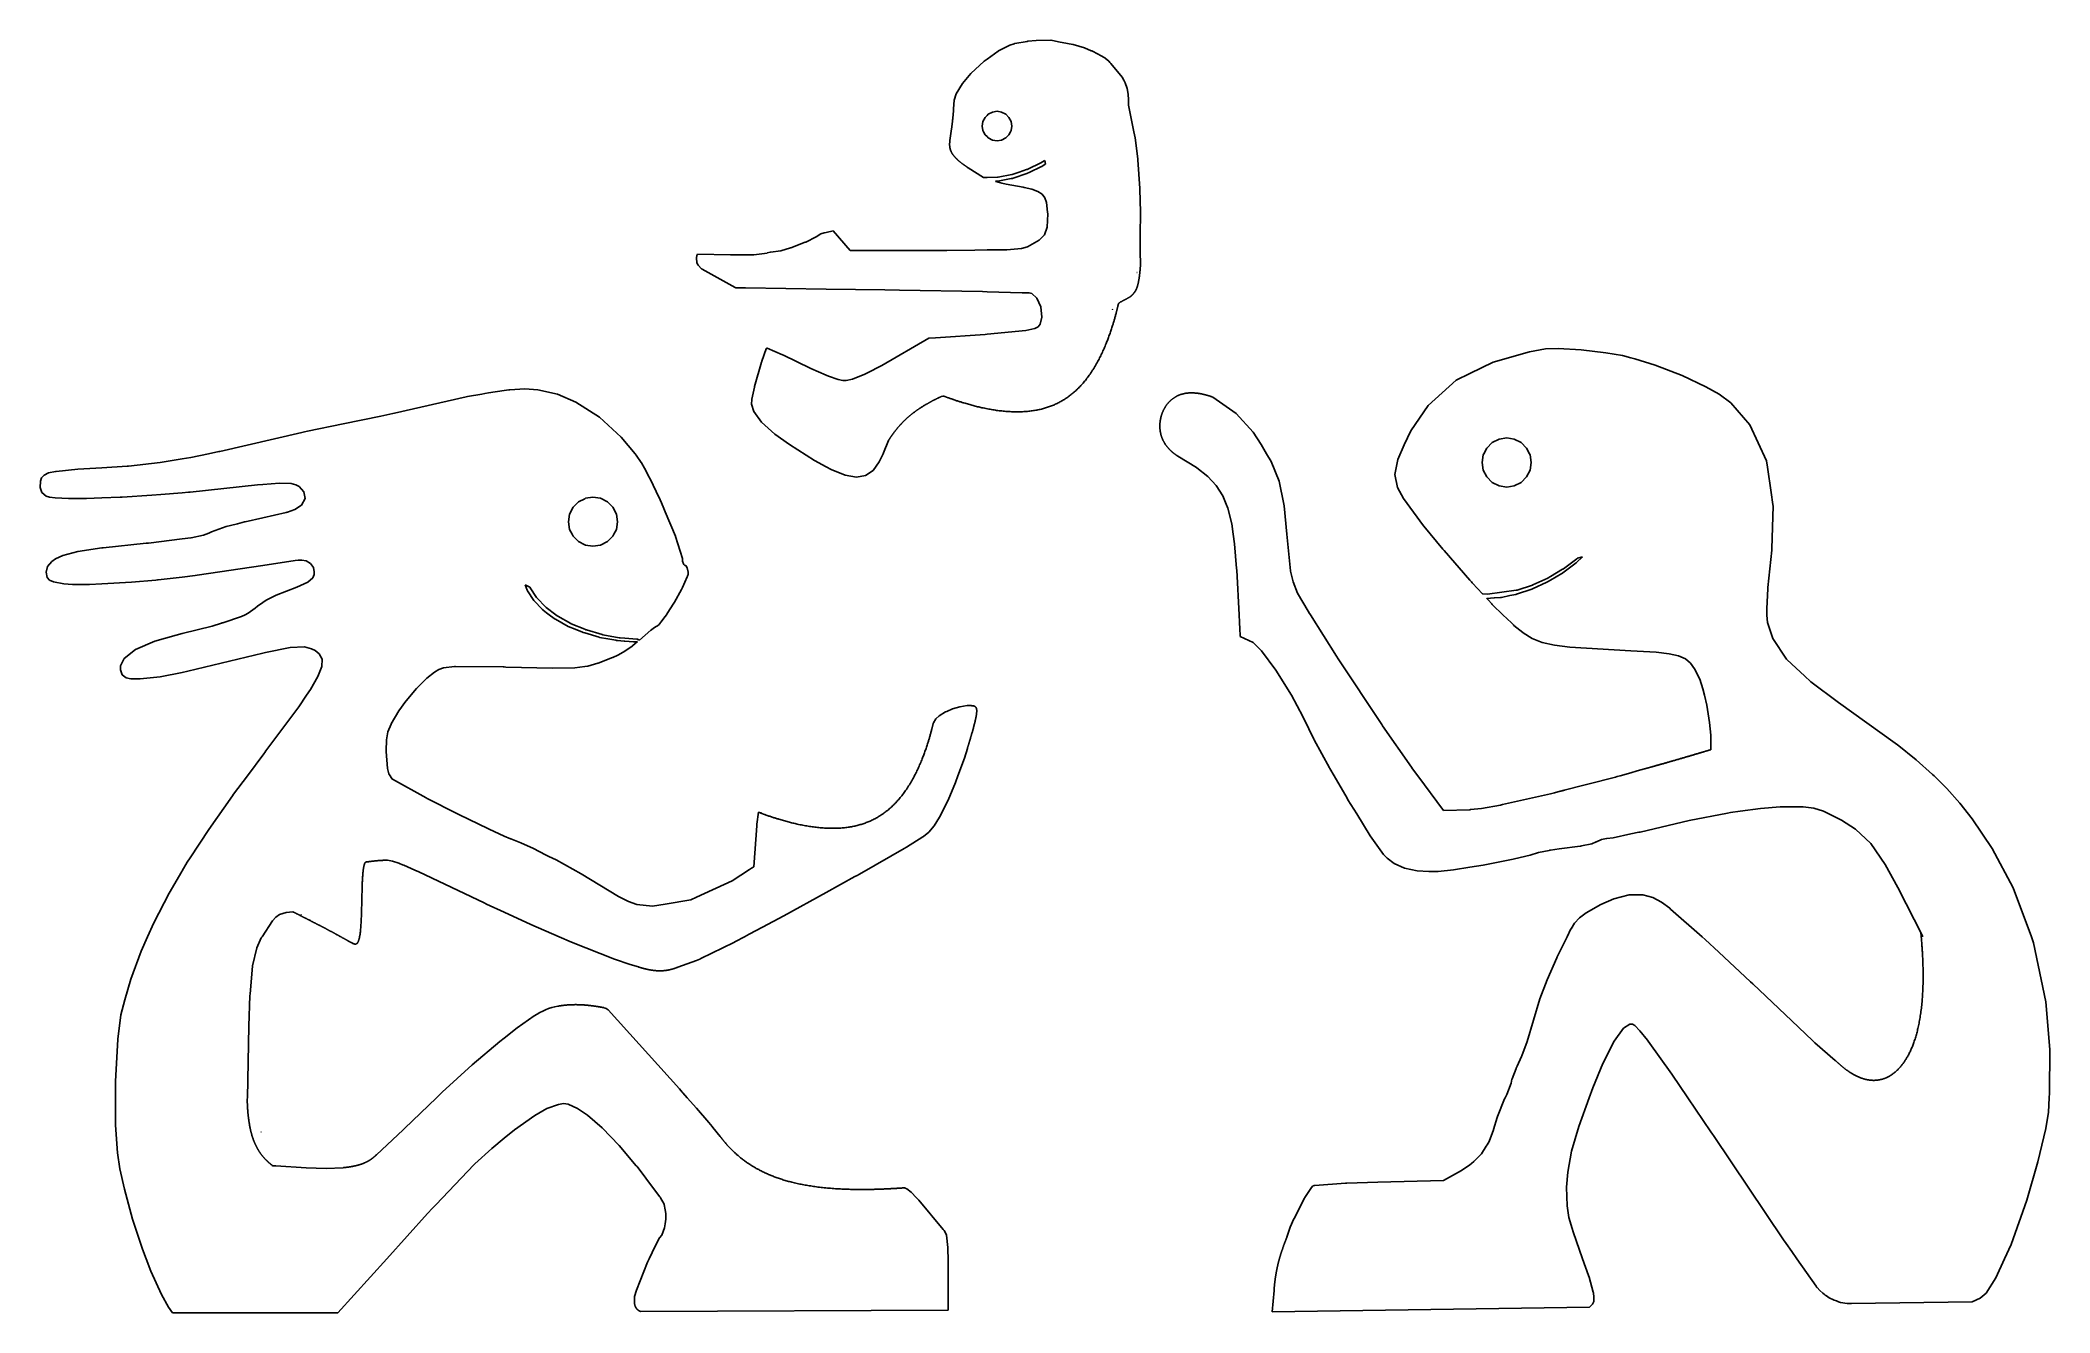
# Model space of a CAD drawing. Header units: millimetres. Extents: x -21.2 to 33, y -18.8 to 15.5.
import ezdxf

# ---------------------------------------------------------------- set-up
doc = ezdxf.new("R2010")
doc.units = ezdxf.units.MM
doc.layers.get('0').update_dxf_attribs({"linetype": 'CONTINUOUS'})

msp = doc.modelspace()

# ---------------------------------------------------------------- linework, layer by layer
for p, q in [((4.335, 14.964), (4.636, 15.172)), ((4.636, 15.172), (4.647, 15.18)), ((4.647, 15.18), (4.947, 15.334)), ((4.947, 15.334), (5.067, 15.376)), ((5.067, 15.376), (5.071, 15.378)), ((5.071, 15.378), (5.082, 15.38)), ((5.071, 15.378), (5.071, 15.378)), ((5.082, 15.38), (5.414, 15.439)), ((5.414, 15.439), (5.417, 15.439)), ((5.417, 15.439), (5.431, 15.44)), ((5.431, 15.44), (5.661, 15.461)), ((5.661, 15.461), (6.056, 15.47)), ((6.056, 15.47), (6.064, 15.47)), ((6.064, 15.47), (6.257, 15.43)), ((6.257, 15.43), (6.26, 15.429)), ((6.26, 15.429), (6.502, 15.385)), ((6.502, 15.385), (6.646, 15.359)), ((6.646, 15.359), (6.657, 15.357)), ((6.657, 15.357), (6.96, 15.264)), ((6.96, 15.264), (7.143, 15.187)), ((7.143, 15.187), (7.155, 15.181)), ((7.155, 15.181), (7.327, 15.091)), ((3.9, 14.576), (4.256, 14.909)), ((4.256, 14.909), (4.335, 14.964)), ((7.327, 15.091), (7.393, 15.061)), ((7.393, 15.061), (7.508, 15)), ((7.508, 15), (7.519, 14.991)), ((7.519, 14.991), (7.615, 14.905)), ((7.615, 14.905), (7.622, 14.899)), ((7.622, 14.899), (7.646, 14.868)), ((7.646, 14.868), (7.657, 14.853)), ((7.657, 14.853), (7.665, 14.845)), ((7.665, 14.845), (7.975, 14.476)), ((3.501, 14.026), (3.671, 14.3)), ((3.671, 14.3), (3.9, 14.576)), ((7.975, 14.476), (7.978, 14.472)), ((7.978, 14.472), (8.016, 14.396)), ((8.016, 14.396), (8.052, 14.325)), ((8.052, 14.325), (8.106, 14.174)), ((8.106, 14.174), (8.138, 14.02)), ((3.435, 13.622), (3.449, 13.856)), ((3.449, 13.856), (3.501, 14.026)), ((8.138, 14.02), (8.149, 13.864)), ((8.142, 13.755), (8.141, 13.75)), ((8.141, 13.75), (8.145, 13.732)), ((8.149, 13.864), (8.142, 13.755)), ((8.145, 13.732), (8.147, 13.72)), ((8.147, 13.72), (8.165, 13.632)), ((8.165, 13.632), (8.293, 13.005)), ((8.293, 13.005), (8.326, 12.843)), ((8.326, 12.843), (8.396, 12.272)), ((3.824, 12.038), (3.81, 12.047)), ((3.81, 12.047), (3.81, 12.047)), ((4.24, 11.777), (3.824, 12.038)), ((5.202, 11.921), (5.015, 11.858)), ((5.4, 11.988), (5.202, 11.921)), ((5.413, 11.993), (5.4, 11.988)), ((5.409, 11.883), (5.489, 11.921)), ((5.799, 12.177), (5.413, 11.993)), ((5.413, 11.993), (5.413, 11.993)), ((5.489, 11.921), (5.783, 12.062)), ((5.783, 12.062), (5.808, 12.074)), ((5.812, 12.183), (5.799, 12.177)), ((5.808, 12.074), (5.904, 12.134)), ((5.892, 12.233), (5.812, 12.183)), ((5.895, 12.235), (5.892, 12.233)), ((5.896, 12.232), (5.895, 12.235)), ((5.908, 12.136), (5.896, 12.232)), ((5.904, 12.134), (5.907, 12.136)), ((5.907, 12.136), (5.908, 12.136)), ((5.908, 12.136), (5.908, 12.136)), ((8.396, 12.272), (8.397, 12.252)), ((8.397, 12.252), (8.452, 11.475)), ((4.241, 11.777), (4.24, 11.777)), ((4.275, 11.771), (4.241, 11.777)), ((4.335, 11.773), (4.275, 11.771)), ((4.275, 11.771), (4.275, 11.771)), ((4.621, 11.783), (4.335, 11.773)), ((4.561, 11.671), (4.559, 11.672)), ((4.559, 11.672), (4.567, 11.671)), ((4.572, 11.668), (4.561, 11.671)), ((4.567, 11.671), (4.629, 11.674)), ((4.675, 11.64), (4.572, 11.668)), ((4.632, 11.783), (4.621, 11.783)), ((4.629, 11.674), (4.988, 11.744)), ((5.003, 11.856), (4.632, 11.783)), ((4.632, 11.783), (4.632, 11.783)), ((4.73, 11.625), (4.675, 11.64)), ((4.853, 11.592), (4.73, 11.625)), ((5.308, 11.513), (4.853, 11.592)), ((4.988, 11.744), (4.999, 11.746)), ((4.999, 11.746), (5.012, 11.749)), ((5.015, 11.858), (5.003, 11.856)), ((5.012, 11.749), (5.017, 11.75)), ((5.017, 11.75), (5.036, 11.757)), ((5.036, 11.757), (5.409, 11.883)), ((5.331, 11.508), (5.308, 11.513)), ((5.541, 11.458), (5.331, 11.508)), ((5.704, 11.399), (5.541, 11.458)), ((5.82, 11.324), (5.704, 11.399)), ((8.452, 11.475), (8.453, 11.448)), ((8.453, 11.448), (8.467, 10.848)), ((5.896, 11.229), (5.82, 11.324)), ((5.941, 11.104), (5.896, 11.229)), ((5.965, 10.837), (5.941, 11.104)), ((5.969, 10.792), (5.965, 10.837)), ((8.466, 10.834), (8.459, 10.221)), ((8.467, 10.837), (8.466, 10.834)), ((8.467, 10.848), (8.467, 10.848)), ((8.467, 10.848), (8.467, 10.837)), ((-0.051, 10.281), (0, 10.293)), ((0, 10.293), (0.191, 10.338)), ((0.191, 10.338), (0.653, 9.809)), ((5.887, 10.234), (5.954, 10.436)), ((5.954, 10.436), (5.969, 10.792)), ((-1.587, 9.741), (-1.509, 9.764)), ((-1.509, 9.764), (-1.5, 9.766)), ((-1.5, 9.766), (-1.219, 9.802)), ((-1.219, 9.802), (-0.958, 9.881)), ((-0.958, 9.881), (-0.948, 9.884)), ((-0.948, 9.884), (-0.56, 10.032)), ((-0.56, 10.032), (-0.547, 10.036)), ((-0.547, 10.036), (-0.27, 10.173)), ((-0.27, 10.173), (-0.144, 10.259)), ((-0.144, 10.259), (-0.051, 10.281)), ((0.653, 9.809), (3.154, 9.809)), ((3.154, 9.809), (3.255, 9.809)), ((3.255, 9.809), (4.01, 9.818)), ((4.01, 9.818), (4.335, 9.823)), ((4.335, 9.823), (4.826, 9.829)), ((4.826, 9.829), (4.865, 9.83)), ((4.865, 9.83), (5.265, 9.866)), ((5.265, 9.866), (5.423, 9.904)), ((5.423, 9.904), (5.736, 10.083)), ((5.736, 10.083), (5.887, 10.234)), ((8.459, 10.221), (8.458, 10.217)), ((8.458, 10.217), (8.458, 10.208)), ((8.458, 10.208), (8.459, 10.187)), ((8.459, 10.187), (8.462, 9.814)), ((8.462, 9.814), (8.467, 9.399)), ((-3.492, 9.609), (-3.479, 9.676)), ((-3.482, 9.48), (-3.492, 9.609)), ((-3.447, 9.413), (-3.482, 9.48)), ((-3.479, 9.676), (-3.476, 9.692)), ((-3.476, 9.692), (-3.465, 9.707)), ((-3.465, 9.707), (-3.464, 9.707)), ((-3.464, 9.707), (-2.576, 9.688)), ((-3.351, 9.315), (-3.447, 9.413)), ((-3.345, 9.311), (-3.351, 9.315)), ((-3.338, 9.308), (-3.345, 9.311)), ((-2.452, 8.812), (-3.338, 9.308)), ((-2.576, 9.688), (-2.545, 9.687)), ((-2.545, 9.687), (-2.167, 9.691)), ((-2.545, 9.687), (-2.545, 9.687)), ((-2.167, 9.691), (-2.06, 9.692)), ((-2.06, 9.692), (-1.944, 9.694)), ((-2.06, 9.692), (-2.06, 9.692)), ((-1.944, 9.694), (-1.59, 9.74)), ((-1.59, 9.74), (-1.587, 9.741)), ((-1.59, 9.74), (-1.59, 9.74)), ((8.377, 9.218), (8.374, 9.212)), ((-2.434, 8.802), (-2.452, 8.812)), ((-2.232, 8.799), (-2.434, 8.802)), ((-2.167, 8.799), (-2.232, 8.799)), ((0, 8.769), (-2.167, 8.799)), ((1.58, 8.747), (0, 8.769)), ((1.981, 8.742), (1.58, 8.747)), ((4.216, 8.7), (1.981, 8.742)), ((4.335, 8.697), (4.216, 8.7)), ((5.278, 8.67), (4.335, 8.697)), ((5.407, 8.666), (5.278, 8.67)), ((5.469, 8.665), (5.407, 8.666)), ((5.47, 8.664), (5.469, 8.665)), ((5.541, 8.647), (5.47, 8.664)), ((5.672, 8.528), (5.541, 8.647)), ((5.784, 8.287), (5.672, 8.528)), ((5.81, 8.012), (5.784, 8.287)), ((7.717, 8.215), (7.715, 8.212)), ((7.715, 8.212), (7.715, 8.212)), ((7.727, 8.232), (7.717, 8.215)), ((8.22, 8.586), (8.22, 8.586)), ((4.335, 7.554), (5.376, 7.652)), ((5.376, 7.652), (5.623, 7.706)), ((5.623, 7.706), (5.712, 7.75)), ((5.712, 7.75), (5.765, 7.822)), ((5.765, 7.822), (5.81, 8.012)), ((-1.73, 6.828), (-1.615, 7.162)), ((-1.615, 7.162), (-1.613, 7.167)), ((-1.613, 7.167), (-1.606, 7.175)), ((-1.606, 7.175), (-1.597, 7.186)), ((-1.597, 7.186), (-1.587, 7.182)), ((-1.587, 7.182), (-1.175, 6.999)), ((1.506, 6.714), (2.763, 7.445)), ((2.763, 7.445), (2.944, 7.458)), ((2.944, 7.458), (4.285, 7.549)), ((4.285, 7.549), (4.335, 7.554)), ((17.97, 6.805), (18.944, 7.08)), ((18.944, 7.08), (19.379, 7.16)), ((19.379, 7.16), (19.717, 7.165)), ((19.717, 7.165), (20.334, 7.133)), ((20.334, 7.133), (21.001, 7.054)), ((21.001, 7.054), (21.448, 6.977)), ((-1.927, 6.142), (-1.739, 6.802)), ((-1.739, 6.802), (-1.734, 6.817)), ((-1.734, 6.817), (-1.73, 6.828)), ((-1.175, 6.999), (-1.175, 6.999)), ((-1.175, 6.999), (-1.151, 6.988)), ((-1.151, 6.988), (-0.43, 6.64)), ((-0.43, 6.64), (-0.407, 6.63)), ((-0.407, 6.63), (0, 6.454)), ((1.042, 6.474), (1.098, 6.502)), ((1.098, 6.502), (1.506, 6.714)), ((16.972, 6.317), (17.34, 6.496)), ((17.34, 6.496), (17.97, 6.805)), ((21.448, 6.977), (21.675, 6.918)), ((21.675, 6.918), (21.78, 6.891)), ((21.78, 6.891), (22.328, 6.716)), ((22.328, 6.716), (23.058, 6.438)), ((-9.276, 5.944), (-9.194, 5.959)), ((-9.194, 5.959), (-9.089, 5.978)), ((-9.089, 5.978), (-8.67, 6.038)), ((-8.67, 6.038), (-8.546, 6.056)), ((-8.546, 6.056), (-8.52, 6.06)), ((-8.52, 6.06), (-8.115, 6.085)), ((-8.115, 6.085), (-7.767, 6.06)), ((-7.767, 6.06), (-7.236, 5.938)), ((-2.001, 5.802), (-1.931, 6.125)), ((-1.931, 6.125), (-1.927, 6.142)), ((0, 6.454), (0.062, 6.428)), ((0.062, 6.428), (0.325, 6.337)), ((0.325, 6.337), (0.448, 6.304)), ((0.448, 6.304), (0.545, 6.304)), ((0.545, 6.304), (0.716, 6.344)), ((0.716, 6.344), (1.042, 6.474)), ((9.934, 5.971), (9.935, 5.971)), ((16.214, 5.632), (16.972, 6.317)), ((23.058, 6.438), (23.698, 6.14)), ((23.698, 6.14), (24.054, 5.94)), ((-11.996, 5.349), (-11.665, 5.417)), ((-11.665, 5.417), (-11.624, 5.426)), ((-11.624, 5.426), (-9.696, 5.866)), ((-9.696, 5.866), (-9.658, 5.874)), ((-9.658, 5.874), (-9.276, 5.944)), ((-7.236, 5.938), (-6.736, 5.726)), ((-6.736, 5.726), (-6.1, 5.324)), ((-2.009, 5.666), (-2.002, 5.796)), ((-1.943, 5.471), (-2.009, 5.666)), ((-2.002, 5.796), (-2.001, 5.802)), ((-1.736, 5.187), (-1.943, 5.471)), ((3.398, 5.758), (3.393, 5.761)), ((10.415, 5.859), (11.049, 5.423)), ((11.049, 5.423), (11.505, 4.919)), ((15.751, 4.953), (16.214, 5.632)), ((24.054, 5.94), (24.366, 5.704)), ((24.366, 5.704), (24.882, 5.111)), ((-16.324, 4.4), (-14.122, 4.907)), ((-14.122, 4.907), (-14.051, 4.924)), ((-14.051, 4.924), (-13.971, 4.94)), ((-13.971, 4.94), (-13.005, 5.14)), ((-13.005, 5.14), (-11.996, 5.349)), ((-6.1, 5.324), (-5.516, 4.786)), ((-1.377, 4.865), (-1.736, 5.187)), ((11.505, 4.919), (11.721, 4.584)), ((15.569, 4.579), (15.751, 4.953)), ((24.882, 5.111), (25.328, 4.145)), ((-17.111, 4.234), (-16.633, 4.335)), ((-16.633, 4.335), (-16.355, 4.394)), ((-16.355, 4.394), (-16.35, 4.395)), ((-16.35, 4.395), (-16.324, 4.4)), ((-5.516, 4.786), (-5.143, 4.335)), ((-5.143, 4.335), (-5.111, 4.296)), ((-0.987, 4.581), (-1.377, 4.865)), ((-0.312, 4.152), (-0.987, 4.581)), ((1.534, 4.335), (1.433, 4.118)), ((1.547, 4.364), (1.534, 4.335)), ((1.681, 4.692), (1.547, 4.364)), ((11.721, 4.584), (11.866, 4.335)), ((11.866, 4.335), (11.987, 4.127)), ((15.402, 4.178), (15.569, 4.579)), ((-21.057, 3.762), (-20.939, 3.817)), ((-20.939, 3.817), (-20.758, 3.858)), ((-20.758, 3.858), (-20.749, 3.859)), ((-20.749, 3.859), (-20.732, 3.861)), ((-20.732, 3.861), (-20.155, 3.917)), ((-20.155, 3.917), (-19.507, 3.959)), ((-19.507, 3.959), (-18.828, 4.002)), ((-18.828, 4.002), (-18.787, 4.004)), ((-18.787, 4.004), (-17.938, 4.099)), ((-17.938, 4.099), (-17.34, 4.197)), ((-17.34, 4.197), (-17.111, 4.234)), ((-5.111, 4.296), (-4.978, 4.097)), ((-4.978, 4.097), (-4.972, 4.089)), ((-4.972, 4.089), (-4.892, 3.944)), ((-4.892, 3.944), (-4.763, 3.709)), ((0, 3.982), (-0.312, 4.152)), ((0.139, 3.907), (0, 3.982)), ((0.511, 3.758), (0.139, 3.907)), ((1.265, 3.885), (1.062, 3.746)), ((1.433, 4.118), (1.265, 3.885)), ((9.473, 4.271), (9.456, 4.281)), ((9.98, 3.966), (9.473, 4.271)), ((9.99, 3.958), (9.98, 3.966)), ((10.278, 3.722), (9.99, 3.958)), ((11.987, 4.127), (12.206, 3.595)), ((15.322, 3.778), (15.402, 4.178)), ((25.328, 4.145), (25.353, 3.974)), ((25.353, 3.974), (25.453, 3.289)), ((-21.167, 3.431), (-21.159, 3.597)), ((-21.125, 3.288), (-21.167, 3.431)), ((-21.159, 3.597), (-21.127, 3.69)), ((-21.127, 3.69), (-21.057, 3.762)), ((-21.005, 3.196), (-21.125, 3.288)), ((-17.34, 3.284), (-17.921, 3.234)), ((-17.169, 3.298), (-17.34, 3.284)), ((-17.13, 3.301), (-17.169, 3.298)), ((-15.313, 3.494), (-17.13, 3.301)), ((-15.172, 3.505), (-15.313, 3.494)), ((-14.718, 3.542), (-15.172, 3.505)), ((-14.409, 3.535), (-14.718, 3.542)), ((-14.284, 3.5), (-14.409, 3.535)), ((-14.195, 3.449), (-14.284, 3.5)), ((-14.065, 3.313), (-14.195, 3.449)), ((-14.028, 3.127), (-14.065, 3.313)), ((-4.763, 3.709), (-4.754, 3.691)), ((-4.754, 3.691), (-4.748, 3.678)), ((-4.748, 3.678), (-4.483, 3.131)), ((0.815, 3.704), (0.511, 3.758)), ((1.062, 3.746), (0.815, 3.704)), ((10.51, 3.478), (10.278, 3.722)), ((10.689, 3.202), (10.51, 3.478)), ((12.206, 3.595), (12.333, 2.981)), ((15.393, 3.427), (15.322, 3.778)), ((15.549, 3.13), (15.393, 3.427)), ((25.453, 3.289), (25.5, 2.969)), ((-20.918, 3.162), (-21.005, 3.196)), ((-20.759, 3.144), (-20.918, 3.162)), ((-20.402, 3.126), (-20.759, 3.144)), ((-19.917, 3.128), (-20.402, 3.126)), ((-19.507, 3.144), (-19.917, 3.128)), ((-19.017, 3.164), (-19.507, 3.144)), ((-18.997, 3.165), (-19.017, 3.164)), ((-18.962, 3.167), (-18.997, 3.165)), ((-18.157, 3.219), (-18.962, 3.167)), ((-17.921, 3.234), (-18.157, 3.219)), ((-15.172, 2.612), (-14.545, 2.756)), ((-14.545, 2.756), (-14.513, 2.763)), ((-14.513, 2.763), (-14.512, 2.764)), ((-14.512, 2.764), (-14.507, 2.765)), ((-14.507, 2.765), (-14.309, 2.831)), ((-14.309, 2.831), (-14.133, 2.948)), ((-14.133, 2.948), (-14.028, 3.127)), ((-4.483, 3.131), (-4.477, 3.117)), ((-4.477, 3.117), (-4.467, 3.091)), ((-4.467, 3.091), (-4.434, 3.014)), ((-4.434, 3.014), (-4.372, 2.864)), ((-4.372, 2.864), (-4.335, 2.775)), ((-4.335, 2.775), (-4.06, 2.117)), ((10.779, 2.981), (10.689, 3.202)), ((10.825, 2.868), (10.779, 2.981)), ((10.926, 2.446), (10.825, 2.868)), ((12.333, 2.981), (12.333, 2.977)), ((12.333, 2.977), (12.338, 2.93)), ((12.338, 2.93), (12.413, 2.167)), ((15.552, 3.126), (15.549, 3.13)), ((16.091, 2.395), (15.552, 3.126)), ((25.507, 2.922), (25.475, 1.78)), ((25.5, 2.969), (25.507, 2.922)), ((-16.766, 2.145), (-16.7, 2.167)), ((-16.7, 2.167), (-16.623, 2.193)), ((-16.623, 2.193), (-16.549, 2.237)), ((-16.549, 2.237), (-16.158, 2.372)), ((-16.158, 2.372), (-15.886, 2.442)), ((-15.886, 2.442), (-15.856, 2.449)), ((-15.856, 2.449), (-15.668, 2.498)), ((-15.668, 2.498), (-15.644, 2.504)), ((-15.644, 2.504), (-15.172, 2.612)), ((10.965, 2.167), (10.926, 2.446)), ((11.001, 1.908), (10.965, 2.167)), ((12.413, 2.167), (12.511, 1.185)), ((16.102, 2.381), (16.091, 2.395)), ((16.615, 1.762), (16.102, 2.381)), ((-20.555, 1.6), (-20.151, 1.704)), ((-20.151, 1.704), (-19.507, 1.798)), ((-19.507, 1.798), (-19.468, 1.803)), ((-19.468, 1.803), (-18.316, 1.926)), ((-18.316, 1.926), (-18.254, 1.932)), ((-18.254, 1.932), (-17.34, 2.045)), ((-17.34, 2.045), (-17.113, 2.072)), ((-17.113, 2.072), (-17.096, 2.075)), ((-17.096, 2.075), (-16.766, 2.145)), ((-4.06, 2.117), (-4.056, 2.103)), ((-4.056, 2.103), (-3.867, 1.518)), ((11.058, 1.25), (11.001, 1.908)), ((16.637, 1.735), (16.615, 1.762)), ((16.643, 1.728), (16.637, 1.735)), ((17.34, 0.932), (16.643, 1.728)), ((25.471, 1.738), (25.369, 0.733)), ((25.475, 1.78), (25.471, 1.738)), ((-21.007, 1.145), (-20.973, 1.298)), ((-20.978, 1.003), (-21.007, 1.145)), ((-20.973, 1.298), (-20.85, 1.436)), ((-20.85, 1.436), (-20.751, 1.506)), ((-20.751, 1.506), (-20.555, 1.6)), ((-15.172, 1.329), (-16.942, 1.062)), ((-14.295, 1.461), (-15.172, 1.329)), ((-14.216, 1.473), (-14.295, 1.461)), ((-14.214, 1.473), (-14.216, 1.473)), ((-14.124, 1.473), (-14.214, 1.473)), ((-14.002, 1.451), (-14.124, 1.473)), ((-13.883, 1.384), (-14.002, 1.451)), ((-13.81, 1.272), (-13.883, 1.384)), ((-13.82, 0.994), (-13.785, 1.085)), ((-13.785, 1.154), (-13.81, 1.272)), ((-13.785, 1.085), (-13.785, 1.154)), ((-3.867, 1.518), (-3.867, 1.473)), ((-3.867, 1.473), (-3.867, 1.447)), ((-3.867, 1.447), (-3.844, 1.368)), ((-3.844, 1.368), (-3.832, 1.354)), ((-3.832, 1.354), (-3.806, 1.324)), ((-3.806, 1.324), (-3.805, 1.324)), ((-3.805, 1.324), (-3.78, 1.324)), ((-3.78, 1.324), (-3.739, 1.26)), ((-3.739, 1.26), (-3.718, 1.146)), ((-3.718, 1.146), (-3.718, 1.078)), ((11.061, 1.202), (11.058, 1.25)), ((11.125, 0), (11.061, 1.202)), ((12.511, 1.185), (12.512, 1.172)), ((12.512, 1.172), (12.576, 0.889)), ((19.837, 1.224), (19.507, 1.028)), ((19.507, 0.93), (19.819, 1.115)), ((19.819, 1.115), (19.832, 1.123)), ((19.832, 1.123), (19.844, 1.132)), ((19.85, 1.232), (19.837, 1.224)), ((19.844, 1.132), (20.202, 1.398)), ((19.862, 1.241), (19.85, 1.232)), ((20.22, 1.507), (19.862, 1.241)), ((20.202, 1.398), (20.207, 1.403)), ((20.207, 1.403), (20.377, 1.56)), ((20.236, 1.522), (20.22, 1.507)), ((20.22, 1.507), (20.22, 1.507)), ((20.239, 1.522), (20.236, 1.522)), ((20.242, 1.523), (20.239, 1.522)), ((20.377, 1.56), (20.242, 1.523)), ((20.377, 1.56), (20.377, 1.56)), ((-20.92, 0.935), (-20.978, 1.003)), ((-20.805, 0.889), (-20.92, 0.935)), ((-20.532, 0.833), (-20.805, 0.889)), ((-20.3, 0.818), (-20.532, 0.833)), ((-19.86, 0.815), (-20.3, 0.818)), ((-19.842, 0.816), (-19.86, 0.815)), ((-19.507, 0.833), (-19.842, 0.816)), ((-18.709, 0.874), (-19.507, 0.833)), ((-18.054, 0.933), (-18.709, 0.874)), ((-18.01, 0.936), (-18.054, 0.933)), ((-17.993, 0.938), (-18.01, 0.936)), ((-17.34, 1.015), (-17.993, 0.938)), ((-16.989, 1.056), (-17.34, 1.015)), ((-16.942, 1.062), (-16.989, 1.056)), ((-14.81, 0.532), (-14.256, 0.741)), ((-14.256, 0.741), (-13.96, 0.879)), ((-13.96, 0.879), (-13.82, 0.994)), ((-8.103, 0.806), (-8.104, 0.806)), ((-8.104, 0.806), (-8.051, 0.662)), ((-7.978, 0.745), (-8.103, 0.806)), ((-8.051, 0.662), (-8.05, 0.658)), ((-8.05, 0.658), (-8.039, 0.641)), ((-8.039, 0.641), (-7.873, 0.386)), ((-7.975, 0.744), (-7.978, 0.745)), ((-7.972, 0.743), (-7.975, 0.744)), ((-7.967, 0.729), (-7.972, 0.743)), ((-7.795, 0.466), (-7.967, 0.729)), ((-7.967, 0.729), (-7.967, 0.729)), ((-3.893, 0.679), (-4.08, 0.34)), ((-3.886, 0.691), (-3.893, 0.679)), ((-3.882, 0.699), (-3.886, 0.691)), ((-3.867, 0.733), (-3.882, 0.699)), ((-3.743, 1.021), (-3.867, 0.733)), ((-3.736, 1.035), (-3.743, 1.021)), ((-3.722, 1.068), (-3.736, 1.035)), ((-3.718, 1.078), (-3.722, 1.069)), ((-3.722, 1.069), (-3.722, 1.068)), ((12.576, 0.889), (12.701, 0.578)), ((12.701, 0.578), (12.982, 0.1)), ((17.379, 0.886), (17.34, 0.932)), ((17.405, 0.857), (17.379, 0.886)), ((17.414, 0.848), (17.405, 0.857)), ((17.68, 0.562), (17.414, 0.848)), ((17.683, 0.561), (17.68, 0.562)), ((17.685, 0.561), (17.683, 0.561)), ((17.816, 0.55), (17.685, 0.561)), ((18.59, 0.658), (17.816, 0.55)), ((18.412, 0.515), (18.574, 0.548)), ((18.574, 0.548), (18.599, 0.554)), ((18.603, 0.659), (18.59, 0.658)), ((18.599, 0.554), (19.005, 0.69)), ((18.615, 0.662), (18.603, 0.659)), ((18.616, 0.662), (18.615, 0.662)), ((19.022, 0.798), (18.616, 0.662)), ((19.005, 0.69), (19.018, 0.694)), ((19.018, 0.694), (19.022, 0.696)), ((19.022, 0.696), (19.408, 0.874)), ((19.036, 0.803), (19.022, 0.798)), ((19.438, 0.988), (19.036, 0.803)), ((19.408, 0.874), (19.434, 0.886)), ((19.434, 0.886), (19.507, 0.93)), ((19.451, 0.995), (19.438, 0.988)), ((19.507, 1.028), (19.451, 0.995)), ((25.367, 0.705), (25.335, 0.159)), ((25.368, 0.723), (25.367, 0.705)), ((25.369, 0.733), (25.368, 0.723)), ((-15.643, 0), (-15.562, 0.039)), ((-15.562, 0.039), (-15.373, 0.176)), ((-15.373, 0.176), (-15.311, 0.235)), ((-15.311, 0.235), (-15.172, 0.331)), ((-15.172, 0.331), (-15.078, 0.397)), ((-15.078, 0.397), (-14.81, 0.532)), ((-7.873, 0.386), (-7.64, 0.144)), ((-7.789, 0.456), (-7.795, 0.466)), ((-7.549, 0.208), (-7.789, 0.456)), ((-7.64, 0.144), (-7.625, 0.128)), ((-7.625, 0.128), (-7.623, 0.127)), ((-7.623, 0.127), (-7.528, 0.056)), ((-7.541, 0.199), (-7.549, 0.208)), ((-7.277, 0), (-7.541, 0.199)), ((-7.541, 0.199), (-7.541, 0.199)), ((-7.541, 0.199), (-7.541, 0.199)), ((-7.528, 0.056), (-7.454, 0)), ((-4.297, 0.001), (-4.298, 0)), ((-4.294, 0.006), (-4.297, 0.001)), ((-4.287, 0.017), (-4.294, 0.006)), ((-4.214, 0.129), (-4.287, 0.017)), ((-4.08, 0.34), (-4.214, 0.129)), ((11.136, -0.201), (11.125, 0)), ((12.982, 0.1), (13, 0.071)), ((13, 0.071), (13.005, 0.064)), ((13.005, 0.064), (13.045, 0)), ((17.793, 0.441), (17.791, 0.443)), ((17.791, 0.443), (17.792, 0.442)), ((17.792, 0.442), (17.8, 0.441)), ((17.831, 0.399), (17.793, 0.441)), ((17.8, 0.441), (17.998, 0.455)), ((17.93, 0.292), (17.831, 0.399)), ((17.943, 0.279), (17.93, 0.292)), ((17.952, 0.269), (17.943, 0.279)), ((18.231, 0), (17.952, 0.269)), ((17.998, 0.455), (17.999, 0.455)), ((17.999, 0.455), (18.165, 0.467)), ((18.165, 0.467), (18.189, 0.468)), ((18.189, 0.468), (18.412, 0.515)), ((25.335, 0.159), (25.335, 0)), ((-17.505, -0.548), (-17.34, -0.507)), ((-17.34, -0.507), (-16.538, -0.305)), ((-16.538, -0.305), (-16.28, -0.225)), ((-16.28, -0.225), (-16.263, -0.22)), ((-16.263, -0.22), (-16.261, -0.219)), ((-16.261, -0.219), (-16.246, -0.214)), ((-16.246, -0.214), (-15.748, -0.05)), ((-15.748, -0.05), (-15.643, 0)), ((-7.454, 0), (-7.322, -0.1)), ((-7.322, -0.1), (-7.313, -0.106)), ((-7.313, -0.106), (-7.291, -0.119)), ((-7.291, -0.119), (-6.948, -0.312)), ((-7.24, -0.028), (-7.277, 0)), ((-7.229, -0.036), (-7.24, -0.028)), ((-6.876, -0.234), (-7.229, -0.036)), ((-6.948, -0.312), (-6.761, -0.389)), ((-6.863, -0.241), (-6.876, -0.234)), ((-6.502, -0.39), (-6.863, -0.241)), ((-6.761, -0.389), (-6.564, -0.471)), ((-6.564, -0.471), (-6.552, -0.475)), ((-6.552, -0.475), (-6.539, -0.481)), ((-6.539, -0.481), (-6.534, -0.482)), ((-6.534, -0.482), (-6.502, -0.491)), ((-6.468, -0.405), (-6.502, -0.39)), ((-6.502, -0.491), (-6.114, -0.604)), ((-6.455, -0.41), (-6.468, -0.405)), ((-6.03, -0.534), (-6.455, -0.41)), ((-6.016, -0.538), (-6.03, -0.534)), ((-5.574, -0.618), (-6.016, -0.538)), ((-4.717, -0.417), (-5.027, -0.68)), ((-4.706, -0.408), (-4.717, -0.417)), ((-4.705, -0.407), (-4.706, -0.408)), ((-4.644, -0.364), (-4.705, -0.407)), ((-4.572, -0.313), (-4.644, -0.364)), ((-4.537, -0.3), (-4.572, -0.313)), ((-4.497, -0.26), (-4.537, -0.3)), ((-4.478, -0.239), (-4.497, -0.26)), ((-4.448, -0.2), (-4.478, -0.239)), ((-4.335, -0.049), (-4.448, -0.2)), ((-4.298, 0), (-4.335, -0.049)), ((11.146, -0.388), (11.136, -0.201)), ((11.154, -0.553), (11.146, -0.388)), ((13.045, 0), (13.747, -1.114)), ((18.461, -0.221), (18.231, 0)), ((18.516, -0.275), (18.461, -0.221)), ((18.528, -0.286), (18.516, -0.275)), ((18.765, -0.479), (18.528, -0.286)), ((18.776, -0.489), (18.765, -0.479)), ((19.018, -0.638), (18.776, -0.489)), ((25.335, 0), (25.335, -0.011)), ((25.335, -0.011), (25.359, -0.207)), ((25.359, -0.207), (25.499, -0.643)), ((-18.907, -1.174), (-18.603, -0.934)), ((-18.603, -0.934), (-18.076, -0.713)), ((-18.076, -0.713), (-17.505, -0.548)), ((-15.172, -1.034), (-17.19, -1.523)), ((-15.098, -1.015), (-15.172, -1.034)), ((-14.43, -0.882), (-15.098, -1.015)), ((-14.047, -0.866), (-14.43, -0.882)), ((-13.856, -0.914), (-14.047, -0.866)), ((-13.759, -0.964), (-13.856, -0.914)), ((-13.65, -1.05), (-13.759, -0.964)), ((-13.575, -1.193), (-13.65, -1.05)), ((-6.114, -0.604), (-6.1, -0.608)), ((-6.1, -0.608), (-5.881, -0.648)), ((-5.881, -0.648), (-5.659, -0.688)), ((-5.659, -0.688), (-5.644, -0.691)), ((-5.644, -0.691), (-5.615, -0.693)), ((-5.615, -0.693), (-5.434, -0.707)), ((-5.464, -1.011), (-5.612, -1.084)), ((-5.559, -0.621), (-5.574, -0.618)), ((-5.544, -0.622), (-5.559, -0.621)), ((-5.559, -0.621), (-5.559, -0.621)), ((-5.419, -0.631), (-5.544, -0.622)), ((-5.419, -0.98), (-5.464, -1.011)), ((-5.434, -0.707), (-5.419, -0.708)), ((-5.099, -0.656), (-5.419, -0.631)), ((-5.419, -0.708), (-5.184, -0.726)), ((-5.226, -0.849), (-5.419, -0.98)), ((-5.216, -0.842), (-5.226, -0.849)), ((-5.211, -0.838), (-5.216, -0.842)), ((-5.077, -0.723), (-5.211, -0.838)), ((-5.184, -0.726), (-5.153, -0.725)), ((-5.153, -0.725), (-5.084, -0.723)), ((-5.078, -0.655), (-5.099, -0.656)), ((-5.099, -0.656), (-5.099, -0.656)), ((-5.084, -0.723), (-5.077, -0.723)), ((-5.076, -0.656), (-5.078, -0.655)), ((-5.077, -0.723), (-5.077, -0.723)), ((-5.077, -0.723), (-5.077, -0.723)), ((-5.072, -0.658), (-5.076, -0.656)), ((-5.064, -0.662), (-5.072, -0.658)), ((-5.027, -0.68), (-5.064, -0.662)), ((-5.027, -0.68), (-5.027, -0.68)), ((11.156, -0.589), (11.154, -0.553)), ((11.499, -0.747), (11.156, -0.589)), ((11.156, -0.589), (11.156, -0.589)), ((11.723, -0.974), (11.499, -0.747)), ((12.113, -1.488), (11.723, -0.974)), ((19.287, -0.745), (19.018, -0.638)), ((19.616, -0.82), (19.287, -0.745)), ((20.036, -0.872), (19.616, -0.82)), ((21.675, -0.968), (20.036, -0.872)), ((22.354, -1.008), (21.675, -0.968)), ((22.705, -1.05), (22.354, -1.008)), ((22.961, -1.108), (22.705, -1.05)), ((25.499, -0.643), (25.869, -1.198)), ((-19.004, -1.376), (-18.907, -1.174)), ((-19.004, -1.487), (-19.004, -1.376)), ((-18.963, -1.621), (-19.004, -1.487)), ((-18.848, -1.695), (-18.963, -1.621)), ((-17.34, -1.552), (-17.939, -1.668)), ((-17.19, -1.523), (-17.34, -1.552)), ((-13.685, -1.658), (-13.584, -1.39)), ((-13.584, -1.39), (-13.575, -1.193)), ((-10.547, -1.548), (-10.749, -1.707)), ((-10.434, -1.478), (-10.547, -1.548)), ((-10.301, -1.426), (-10.434, -1.478)), ((-10.004, -1.391), (-10.301, -1.426)), ((-9.985, -1.391), (-10.004, -1.391)), ((-8.694, -1.406), (-9.985, -1.391)), ((-8.67, -1.406), (-8.694, -1.406)), ((-8.625, -1.407), (-8.67, -1.406)), ((-7.369, -1.435), (-8.625, -1.407)), ((-6.768, -1.428), (-7.369, -1.435)), ((-6.502, -1.393), (-6.768, -1.428)), ((-6.413, -1.382), (-6.502, -1.393)), ((-6.151, -1.303), (-6.413, -1.382)), ((-6.142, -1.3), (-6.151, -1.303)), ((-5.754, -1.152), (-6.142, -1.3)), ((-5.741, -1.147), (-5.754, -1.152)), ((-5.612, -1.084), (-5.741, -1.147)), ((12.534, -2.169), (12.113, -1.488)), ((13.747, -1.114), (13.795, -1.187)), ((13.795, -1.187), (14.965, -2.954)), ((23.145, -1.19), (22.961, -1.108)), ((23.279, -1.304), (23.145, -1.19)), ((23.387, -1.457), (23.279, -1.304)), ((23.53, -1.737), (23.387, -1.457)), ((25.869, -1.198), (26.01, -1.329)), ((26.01, -1.329), (26.349, -1.645)), ((-18.729, -1.723), (-18.848, -1.695)), ((-18.471, -1.727), (-18.729, -1.723)), ((-17.939, -1.668), (-18.471, -1.727)), ((-13.99, -2.167), (-13.887, -2.015)), ((-13.887, -2.015), (-13.685, -1.658)), ((-11.035, -1.985), (-11.312, -2.314)), ((-10.749, -1.707), (-11.035, -1.985)), ((23.617, -1.997), (23.53, -1.737)), ((23.658, -2.167), (23.617, -1.997)), ((26.349, -1.645), (26.52, -1.804)), ((26.52, -1.804), (27.27, -2.366)), ((-15.086, -3.667), (-14.199, -2.479)), ((-14.199, -2.479), (-13.99, -2.167)), ((-11.507, -2.589), (-11.712, -2.933)), ((-11.321, -2.328), (-11.507, -2.589)), ((-11.313, -2.316), (-11.321, -2.328)), ((-11.312, -2.314), (-11.313, -2.316)), ((3.048, -2.72), (3.212, -2.618)), ((3.212, -2.618), (3.251, -2.601)), ((3.251, -2.601), (3.404, -2.535)), ((3.404, -2.535), (3.606, -2.476)), ((3.606, -2.476), (3.798, -2.444)), ((12.84, -2.743), (12.534, -2.169)), ((23.722, -2.433), (23.658, -2.167)), ((23.796, -2.903), (23.722, -2.433)), ((27.27, -2.366), (28.795, -3.46)), ((-11.802, -3.149), (-11.839, -3.372)), ((-11.717, -2.942), (-11.802, -3.149)), ((-11.712, -2.933), (-11.717, -2.942)), ((2.891, -2.91), (2.893, -2.906)), ((2.893, -2.906), (2.956, -2.804)), ((2.956, -2.804), (2.957, -2.803)), ((2.957, -2.803), (3.048, -2.72)), ((12.999, -3.067), (12.84, -2.743)), ((13.137, -3.349), (12.999, -3.067)), ((14.965, -2.954), (14.99, -2.989)), ((14.99, -2.989), (15.767, -4.105)), ((23.825, -3.238), (23.796, -2.903)), ((23.826, -3.633), (23.825, -3.238)), ((-15.587, -4.335), (-15.144, -3.746)), ((-15.144, -3.746), (-15.119, -3.711)), ((-15.119, -3.711), (-15.086, -3.667)), ((-11.845, -3.664), (-11.846, -3.677)), ((-11.846, -3.677), (-11.845, -3.684)), ((-11.839, -3.372), (-11.845, -3.664)), ((-11.845, -3.684), (-11.816, -4.137)), ((3.806, -3.597), (3.729, -3.858)), ((13.144, -3.365), (13.137, -3.349)), ((13.145, -3.366), (13.144, -3.365)), ((13.558, -4.121), (13.145, -3.366)), ((23.826, -3.633), (23.826, -3.633)), ((28.795, -3.46), (28.827, -3.482)), ((28.827, -3.482), (28.848, -3.497)), ((28.848, -3.497), (29.363, -3.908)), ((-11.816, -4.137), (-11.815, -4.143)), ((-11.815, -4.143), (-11.773, -4.285)), ((-11.773, -4.285), (-11.741, -4.335)), ((3.729, -3.858), (3.553, -4.335)), ((13.57, -4.143), (13.558, -4.121)), ((13.681, -4.335), (13.57, -4.143)), ((15.767, -4.105), (15.798, -4.148)), ((15.798, -4.148), (15.936, -4.335)), ((21.387, -4.335), (21.675, -4.253)), ((21.675, -4.253), (21.847, -4.205)), ((21.847, -4.205), (22.373, -4.056)), ((29.363, -3.908), (29.804, -4.297)), ((29.804, -4.297), (29.842, -4.335)), ((-16.627, -5.779), (-15.987, -4.871)), ((-15.987, -4.871), (-15.956, -4.828)), ((-15.956, -4.828), (-15.587, -4.335)), ((-11.741, -4.335), (-11.683, -4.424)), ((-11.683, -4.424), (-11.678, -4.427)), ((-11.678, -4.427), (-10.771, -4.928)), ((3.487, -4.513), (3.284, -4.993)), ((3.553, -4.335), (3.487, -4.513)), ((14.033, -4.942), (13.681, -4.335)), ((15.936, -4.335), (16.626, -5.274)), ((18.221, -5.112), (19.507, -4.818)), ((19.507, -4.818), (19.619, -4.793)), ((19.619, -4.793), (19.768, -4.754)), ((19.768, -4.754), (21.26, -4.37)), ((21.26, -4.37), (21.31, -4.357)), ((21.31, -4.357), (21.387, -4.335)), ((29.842, -4.335), (30.189, -4.68)), ((30.189, -4.68), (30.537, -5.074)), ((-10.771, -4.928), (-10.744, -4.943)), ((-10.744, -4.943), (-9.942, -5.351)), ((-9.942, -5.351), (-9.91, -5.368)), ((-9.91, -5.368), (-9.904, -5.37)), ((-9.904, -5.37), (-9.887, -5.379)), ((-9.887, -5.379), (-9.092, -5.766)), ((-1.861, -5.637), (-1.821, -5.318)), ((-1.821, -5.318), (-1.821, -5.313)), ((-1.821, -5.313), (-1.743, -5.329)), ((1.493, -5.386), (1.503, -5.376)), ((3.284, -4.993), (3.052, -5.452)), ((14.054, -4.979), (14.033, -4.942)), ((14.056, -4.982), (14.054, -4.979)), ((14.291, -5.359), (14.056, -4.982)), ((14.658, -5.949), (14.291, -5.359)), ((16.626, -5.274), (17.34, -5.248)), ((17.34, -5.248), (17.358, -5.247)), ((17.358, -5.247), (17.653, -5.213)), ((17.653, -5.213), (18.166, -5.124)), ((18.166, -5.124), (18.221, -5.112)), ((24.279, -5.339), (23.244, -5.538)), ((24.36, -5.327), (24.279, -5.339)), ((24.621, -5.291), (24.36, -5.327)), ((25.171, -5.214), (24.621, -5.291)), ((25.701, -5.17), (25.171, -5.214)), ((26.01, -5.171), (25.701, -5.17)), ((26.314, -5.172), (26.01, -5.171)), ((26.604, -5.204), (26.314, -5.172)), ((26.865, -5.292), (26.604, -5.204)), ((27.347, -5.529), (26.865, -5.292)), ((30.537, -5.074), (30.865, -5.496)), ((-17.124, -6.541), (-16.627, -5.779)), ((-9.092, -5.766), (-9.073, -5.775)), ((-9.073, -5.775), (-8.67, -5.957)), ((-1.943, -6.783), (-1.865, -5.682)), ((-1.865, -5.682), (-1.861, -5.637)), ((0.627, -5.716), (0.627, -5.716)), ((2.763, -5.853), (2.624, -5.972)), ((2.909, -5.68), (2.763, -5.853)), ((3.052, -5.452), (2.909, -5.68)), ((15.013, -6.452), (14.658, -5.949)), ((21.675, -5.903), (21.203, -6.004)), ((21.887, -5.857), (21.675, -5.903)), ((21.915, -5.852), (21.887, -5.857)), ((21.923, -5.85), (21.915, -5.852)), ((23.244, -5.538), (21.923, -5.85)), ((27.728, -5.771), (27.347, -5.529)), ((28.139, -6.158), (27.728, -5.771)), ((30.865, -5.496), (31.41, -6.292)), ((-8.67, -5.957), (-8.504, -6.031)), ((-8.504, -6.031), (-8.504, -6.031)), ((-8.504, -6.031), (-8.494, -6.035)), ((-8.494, -6.035), (-8.217, -6.141)), ((-8.217, -6.141), (-7.881, -6.293)), ((-7.881, -6.293), (-7.553, -6.46)), ((-7.553, -6.46), (-7.464, -6.505)), ((2.102, -6.296), (1.74, -6.502)), ((2.167, -6.255), (2.102, -6.296)), ((2.61, -5.983), (2.167, -6.255)), ((2.619, -5.977), (2.61, -5.983)), ((2.624, -5.972), (2.619, -5.977)), ((15.113, -6.553), (15.013, -6.452)), ((18.96, -6.476), (18.847, -6.502)), ((18.961, -6.476), (18.96, -6.476)), ((18.967, -6.474), (18.961, -6.476)), ((19.188, -6.405), (18.967, -6.474)), ((19.476, -6.344), (19.188, -6.405)), ((19.487, -6.342), (19.476, -6.344)), ((19.488, -6.341), (19.487, -6.342)), ((19.507, -6.339), (19.488, -6.341)), ((19.745, -6.307), (19.507, -6.339)), ((20.314, -6.231), (19.745, -6.307)), ((20.339, -6.228), (20.314, -6.231)), ((20.349, -6.226), (20.339, -6.228)), ((20.622, -6.167), (20.349, -6.226)), ((20.743, -6.113), (20.622, -6.167)), ((20.749, -6.111), (20.743, -6.113)), ((20.75, -6.11), (20.749, -6.111)), ((20.889, -6.05), (20.75, -6.11)), ((21.021, -6.021), (20.889, -6.05)), ((21.024, -6.021), (21.021, -6.021)), ((21.203, -6.004), (21.024, -6.021)), ((28.527, -6.72), (28.139, -6.158)), ((31.41, -6.292), (31.971, -7.35)), ((-17.697, -7.499), (-17.35, -6.911)), ((-17.35, -6.911), (-17.34, -6.894)), ((-17.34, -6.894), (-17.205, -6.665)), ((-17.205, -6.665), (-17.124, -6.541)), ((-11.676, -6.635), (-11.815, -6.611)), ((-11.505, -6.688), (-11.676, -6.635)), ((-11.493, -6.693), (-11.505, -6.688)), ((-11.404, -6.732), (-11.493, -6.693)), ((-11.372, -6.746), (-11.404, -6.732)), ((-11.077, -6.874), (-11.372, -6.746)), ((-10.966, -6.922), (-11.077, -6.874)), ((-9.212, -7.759), (-10.966, -6.922)), ((-7.464, -6.505), (-7.271, -6.603)), ((-7.271, -6.603), (-6.594, -6.98)), ((-6.594, -6.98), (-5.59, -7.587)), ((-2.531, -7.161), (-2.062, -6.859)), ((-2.062, -6.859), (-2.01, -6.825)), ((-2.01, -6.825), (-1.943, -6.783)), ((0.836, -7.018), (0.776, -7.051)), ((0.898, -6.983), (0.836, -7.018)), ((1.74, -6.502), (0.898, -6.983)), ((15.299, -6.693), (15.113, -6.553)), ((15.577, -6.822), (15.299, -6.693)), ((15.917, -6.893), (15.577, -6.822)), ((16.236, -6.916), (15.917, -6.893)), ((16.482, -6.916), (16.236, -6.916)), ((16.901, -6.866), (16.482, -6.916)), ((17.34, -6.797), (16.901, -6.866)), ((17.699, -6.741), (17.34, -6.797)), ((18.507, -6.582), (17.699, -6.741)), ((18.847, -6.502), (18.507, -6.582)), ((28.868, -7.34), (28.527, -6.72)), ((-18.109, -8.293), (-17.697, -7.499)), ((-3.492, -7.606), (-2.531, -7.161)), ((0, -7.479), (-1.139, -8.107)), ((0.776, -7.051), (0, -7.479)), ((21.219, -7.649), (21.628, -7.542)), ((21.628, -7.542), (21.675, -7.542)), ((21.675, -7.542), (21.998, -7.542)), ((21.998, -7.542), (22.266, -7.61)), ((29.534, -8.647), (28.868, -7.34)), ((31.971, -7.35), (32.462, -8.67)), ((-14.719, -8.068), (-14.822, -8.142)), ((-14.539, -8.019), (-14.719, -8.068)), ((-14.362, -8.003), (-14.539, -8.019)), ((-14.346, -8.004), (-14.362, -8.003)), ((-14.346, -8.004), (-14.346, -8.004)), ((-14.139, -8.067), (-14.139, -8.066)), ((-9.146, -7.79), (-9.212, -7.759)), ((-8.67, -8.008), (-9.146, -7.79)), ((-7.948, -8.338), (-8.67, -8.008)), ((-5.59, -7.587), (-5.323, -7.722)), ((-5.323, -7.722), (-5.099, -7.798)), ((-5.099, -7.798), (-4.673, -7.85)), ((-4.673, -7.85), (-4.335, -7.793)), ((-4.335, -7.793), (-3.645, -7.677)), ((-3.645, -7.677), (-3.492, -7.606)), ((-1.139, -8.107), (-1.716, -8.414)), ((20.289, -8.159), (20.476, -8.022)), ((20.476, -8.022), (20.865, -7.803)), ((20.865, -7.803), (21.219, -7.649)), ((22.266, -7.61), (22.5, -7.736)), ((22.5, -7.736), (22.724, -7.903)), ((22.724, -7.903), (22.747, -7.924)), ((22.747, -7.924), (23.598, -8.67)), ((-18.277, -8.67), (-18.109, -8.293)), ((-14.913, -8.245), (-15.191, -8.67)), ((-14.822, -8.142), (-14.913, -8.245)), ((-13.906, -8.221), (-13.919, -8.213)), ((-13.597, -8.388), (-13.596, -8.388)), ((-7.187, -8.67), (-7.948, -8.338)), ((-2.073, -8.604), (-2.197, -8.67)), ((-1.716, -8.414), (-2.073, -8.604)), ((19.96, -8.67), (20.062, -8.461)), ((20.062, -8.461), (20.065, -8.454)), ((20.065, -8.454), (20.158, -8.303)), ((20.158, -8.303), (20.289, -8.159)), ((29.534, -8.67), (29.534, -8.647)), ((-18.723, -9.809), (-18.449, -9.059)), ((-18.449, -9.059), (-18.277, -8.67)), ((-15.333, -8.964), (-15.447, -9.457)), ((-15.212, -8.701), (-15.333, -8.964)), ((-15.191, -8.67), (-15.212, -8.701)), ((-12.758, -8.844), (-12.805, -8.819)), ((-12.734, -8.857), (-12.758, -8.844)), ((-12.728, -8.849), (-12.734, -8.857)), ((-6.858, -8.814), (-7.187, -8.67)), ((-5.697, -9.275), (-6.858, -8.814)), ((-2.482, -8.821), (-3.369, -9.256)), ((-2.44, -8.799), (-2.482, -8.821)), ((-2.197, -8.67), (-2.44, -8.799)), ((19.695, -9.211), (19.96, -8.67)), ((23.598, -8.67), (23.678, -8.741)), ((23.678, -8.741), (24.046, -9.084)), ((24.046, -9.084), (24.898, -9.88)), ((32.462, -8.67), (32.523, -8.831)), ((32.523, -8.831), (32.85, -10.422)), ((-15.447, -9.457), (-15.514, -10.215)), ((-5.274, -9.42), (-5.697, -9.275)), ((-5.053, -9.483), (-5.274, -9.42)), ((-3.492, -9.305), (-3.989, -9.487)), ((-3.397, -9.27), (-3.492, -9.305)), ((-3.369, -9.256), (-3.397, -9.27)), ((19.417, -9.834), (19.683, -9.235)), ((19.683, -9.235), (19.695, -9.211)), ((-18.89, -10.367), (-18.723, -9.809)), ((-15.516, -10.25), (-15.547, -11.074)), ((-15.515, -10.216), (-15.516, -10.25)), ((-15.514, -10.215), (-15.515, -10.216)), ((19.225, -10.345), (19.417, -9.834)), ((24.898, -9.88), (24.961, -9.939)), ((24.961, -9.939), (24.962, -9.94)), ((24.962, -9.94), (26.01, -10.935)), ((-19.073, -11.431), (-18.991, -10.769)), ((-18.991, -10.769), (-18.89, -10.367)), ((-8.317, -11.123), (-7.858, -10.803)), ((-5.873, -10.642), (-3.952, -12.769)), ((18.883, -11.492), (19.225, -10.345)), ((32.85, -10.422), (32.959, -11.71)), ((-15.547, -11.074), (-15.587, -13.005)), ((-8.67, -11.399), (-8.317, -11.123)), ((21.481, -11.133), (21.225, -11.483)), ((21.645, -11.02), (21.481, -11.133)), ((21.675, -11.02), (21.645, -11.02)), ((21.72, -11.02), (21.675, -11.02)), ((21.781, -11.062), (21.72, -11.02)), ((21.918, -11.202), (21.781, -11.062)), ((22.122, -11.456), (21.918, -11.202)), ((26.01, -10.935), (26.566, -11.463)), ((-19.141, -12.565), (-19.073, -11.431)), ((-9.532, -12.12), (-8.785, -11.489)), ((-8.785, -11.489), (-8.67, -11.399)), ((18.615, -12.153), (18.734, -11.891)), ((18.734, -11.891), (18.741, -11.874)), ((18.741, -11.874), (18.883, -11.492)), ((21.225, -11.483), (20.922, -12.087)), ((22.138, -11.478), (22.122, -11.456)), ((22.779, -12.374), (22.138, -11.478)), ((26.566, -11.463), (26.615, -11.509)), ((26.615, -11.509), (26.631, -11.523)), ((26.631, -11.523), (27.182, -11.998)), ((32.959, -11.71), (32.953, -12.88)), ((-10.342, -12.854), (-9.532, -12.12)), ((18.475, -12.495), (18.586, -12.215)), ((18.586, -12.215), (18.587, -12.214)), ((18.587, -12.214), (18.589, -12.209)), ((18.589, -12.209), (18.615, -12.153)), ((20.922, -12.087), (20.649, -12.74)), ((23.208, -13.005), (22.779, -12.374)), ((27.443, -12.19), (27.443, -12.191)), ((-19.135, -13.739), (-19.141, -12.565)), ((-10.497, -13.005), (-10.342, -12.854)), ((-3.952, -12.769), (-3.878, -12.851)), ((-3.878, -12.851), (-3.857, -12.875)), ((-3.857, -12.875), (-3.743, -13.005)), ((18.287, -13.005), (18.331, -12.915)), ((18.331, -12.915), (18.454, -12.616)), ((18.454, -12.616), (18.471, -12.507)), ((18.471, -12.507), (18.475, -12.495)), ((20.649, -12.74), (20.552, -13.005)), ((32.953, -12.88), (32.946, -13.005)), ((-15.588, -13.043), (-15.589, -13.106)), ((-15.587, -13.005), (-15.588, -13.043)), ((-11.352, -13.833), (-10.497, -13.005)), ((-7.841, -13.481), (-8.392, -13.868)), ((-7.522, -13.297), (-7.841, -13.481)), ((-7.211, -13.184), (-7.522, -13.297)), ((-7.074, -13.159), (-7.211, -13.184)), ((-6.951, -13.181), (-7.074, -13.159)), ((-6.695, -13.293), (-6.951, -13.181)), ((-6.426, -13.47), (-6.695, -13.293)), ((-6.027, -13.812), (-6.426, -13.47)), ((-3.743, -13.005), (-3.492, -13.288)), ((-3.492, -13.288), (-3.159, -13.667)), ((18.079, -13.533), (18.086, -13.514)), ((18.086, -13.514), (18.272, -13.035)), ((18.272, -13.035), (18.274, -13.031)), ((18.272, -13.035), (18.272, -13.035)), ((18.274, -13.031), (18.287, -13.005)), ((20.552, -13.005), (20.27, -13.779)), ((23.831, -13.923), (23.208, -13.005)), ((32.924, -13.39), (32.855, -13.833)), ((32.946, -13.005), (32.924, -13.39)), ((-19.087, -14.486), (-19.135, -13.739)), ((-15.218, -13.92), (-15.213, -13.932)), ((-12.113, -14.542), (-11.392, -13.872)), ((-11.392, -13.872), (-11.391, -13.871)), ((-11.391, -13.871), (-11.352, -13.833)), ((-8.392, -13.868), (-8.67, -14.096)), ((-5.573, -14.289), (-6.027, -13.812)), ((-3.159, -13.667), (-3.07, -13.776)), ((-3.07, -13.776), (-3.049, -13.802)), ((-3.049, -13.802), (-2.851, -14.046)), ((-2.851, -14.046), (-2.842, -14.058)), ((17.855, -14.181), (17.975, -13.867)), ((17.975, -13.867), (17.976, -13.866)), ((17.976, -13.866), (17.978, -13.858)), ((17.978, -13.858), (18.079, -13.533)), ((20.27, -13.779), (20.079, -14.442)), ((23.874, -13.986), (23.831, -13.923)), ((23.899, -14.023), (23.874, -13.986)), ((25.786, -16.827), (23.899, -14.023)), ((32.855, -13.833), (32.64, -14.726)), ((-19.019, -14.917), (-19.087, -14.486)), ((-12.133, -14.561), (-12.113, -14.542)), ((-9.001, -14.367), (-9.462, -14.787)), ((-8.67, -14.096), (-9.001, -14.367)), ((-5.111, -14.837), (-5.573, -14.289)), ((17.455, -14.708), (17.656, -14.511)), ((17.656, -14.511), (17.778, -14.309)), ((17.778, -14.309), (17.801, -14.271)), ((17.801, -14.271), (17.855, -14.181)), ((20.079, -14.442), (19.977, -15.011)), ((-18.899, -15.469), (-19.019, -14.917)), ((-14.875, -14.838), (-14.884, -14.837)), ((-14.875, -14.838), (-14.824, -14.841)), ((-14.824, -14.841), (-14.006, -14.893)), ((-14.006, -14.893), (-13.468, -14.908)), ((-13.468, -14.908), (-13.009, -14.888)), ((-13.009, -14.888), (-13.005, -14.887)), ((-9.488, -14.814), (-10.506, -15.875)), ((-9.47, -14.795), (-9.488, -14.814)), ((-9.462, -14.787), (-9.47, -14.795)), ((-5.092, -14.86), (-5.111, -14.837)), ((-4.856, -15.172), (-5.092, -14.86)), ((16.626, -15.236), (17.116, -14.96)), ((17.116, -14.96), (17.34, -14.808)), ((17.34, -14.808), (17.386, -14.777)), ((17.386, -14.777), (17.443, -14.721)), ((17.443, -14.721), (17.455, -14.708)), ((19.977, -15.011), (19.946, -15.414)), ((32.64, -14.726), (32.336, -15.76)), ((-18.682, -16.27), (-18.899, -15.469)), ((-4.483, -15.666), (-4.856, -15.172)), ((-4.468, -15.684), (-4.483, -15.666)), ((-4.467, -15.686), (-4.468, -15.684)), ((-4.461, -15.696), (-4.467, -15.686)), ((-4.363, -15.874), (-4.461, -15.696)), ((2.133, -15.435), (2.178, -15.459)), ((2.178, -15.459), (2.288, -15.551)), ((2.288, -15.551), (2.432, -15.696)), ((2.432, -15.696), (2.502, -15.765)), ((12.893, -15.697), (12.894, -15.694)), ((12.894, -15.694), (12.897, -15.689)), ((12.897, -15.689), (13.052, -15.45)), ((13.052, -15.45), (13.104, -15.388)), ((13.104, -15.388), (13.146, -15.369)), ((13.146, -15.369), (13.165, -15.368)), ((13.165, -15.368), (13.992, -15.308)), ((13.992, -15.308), (14.03, -15.307)), ((14.03, -15.307), (14.864, -15.275)), ((14.864, -15.275), (16.626, -15.236)), ((19.946, -15.414), (19.957, -15.911)), ((-10.731, -16.123), (-11.833, -17.34)), ((-10.603, -15.981), (-10.731, -16.123)), ((-10.506, -15.875), (-10.603, -15.981)), ((-4.362, -15.877), (-4.363, -15.874)), ((-4.335, -16.021), (-4.362, -15.877)), ((-4.317, -16.117), (-4.335, -16.021)), ((-4.316, -16.12), (-4.317, -16.117)), ((-4.316, -16.127), (-4.316, -16.12)), ((-4.315, -16.272), (-4.316, -16.127)), ((2.502, -15.765), (3.156, -16.55)), ((12.603, -16.252), (12.888, -15.705)), ((12.888, -15.705), (12.893, -15.697)), ((19.957, -15.911), (20.007, -16.23)), ((20.007, -16.23), (20.093, -16.528)), ((32.336, -15.76), (31.914, -16.953)), ((-18.412, -17.085), (-18.682, -16.27)), ((-4.486, -16.781), (-4.428, -16.702)), ((-4.428, -16.702), (-4.351, -16.507)), ((-4.351, -16.507), (-4.335, -16.403)), ((-4.335, -16.403), (-4.315, -16.272)), ((3.156, -16.55), (3.177, -16.575)), ((3.177, -16.575), (3.181, -16.581)), ((3.181, -16.581), (3.239, -16.7)), ((3.239, -16.7), (3.24, -16.708)), ((3.24, -16.708), (3.283, -17.036)), ((12.41, -16.763), (12.501, -16.486)), ((12.501, -16.486), (12.597, -16.264)), ((12.597, -16.264), (12.603, -16.252)), ((20.093, -16.528), (20.119, -16.616)), ((20.119, -16.616), (20.377, -17.34)), ((-18.314, -17.34), (-18.412, -17.085)), ((-4.761, -17.34), (-4.603, -17.003)), ((-4.603, -17.003), (-4.486, -16.781)), ((3.283, -17.036), (3.283, -17.096)), ((3.283, -17.096), (3.284, -17.34)), ((25.854, -16.928), (25.786, -16.827)), ((26.01, -17.149), (25.854, -16.928)), ((26.144, -17.34), (26.01, -17.149)), ((31.914, -16.953), (31.736, -17.34)), ((-18.186, -17.672), (-18.314, -17.34)), ((-17.902, -18.303), (-18.186, -17.672)), ((-11.833, -17.34), (-13.152, -18.795)), ((-5.107, -18.185), (-4.806, -17.436)), ((-4.806, -17.436), (-4.761, -17.34)), ((3.284, -17.34), (3.291, -18.721)), ((20.377, -17.34), (20.537, -17.791)), ((20.537, -17.791), (20.553, -17.836)), ((20.553, -17.836), (20.663, -18.236)), ((26.662, -18.076), (26.144, -17.34)), ((31.501, -17.852), (31.246, -18.265)), ((31.736, -17.34), (31.501, -17.852)), ((-17.714, -18.646), (-17.902, -18.303)), ((-5.157, -18.36), (-5.107, -18.185)), ((12.014, -18.765), (12.064, -18.196)), ((20.663, -18.236), (20.666, -18.246)), ((20.666, -18.246), (20.682, -18.384)), ((20.682, -18.384), (20.674, -18.487)), ((26.686, -18.11), (26.662, -18.076)), ((26.687, -18.111), (26.686, -18.11)), ((26.69, -18.115), (26.687, -18.111)), ((26.762, -18.191), (26.69, -18.115)), ((26.846, -18.264), (26.762, -18.191)), ((31.246, -18.265), (31.081, -18.403)), ((-17.602, -18.795), (-17.714, -18.646)), ((-17.602, -18.795), (-13.152, -18.795)), ((-5.002, -18.758), (3.291, -18.721)), ((12.014, -18.765), (20.56, -18.647)), ((20.641, -18.564), (20.56, -18.647)), ((20.674, -18.487), (20.641, -18.564)), ((27.154, -18.455), (27.132, -18.445)), ((27.621, -18.549), (30.869, -18.504)), ((31.081, -18.403), (30.869, -18.504))]:
    msp.add_line(p, q)
for points in [[(4.37, 13.481), (4.335, 13.446), (4.282, 13.393), (4.226, 13.282), (4.206, 13.159), (4.226, 13.036), (4.242, 13.005), (4.282, 12.925), (4.335, 12.873), (4.37, 12.837), (4.481, 12.781), (4.604, 12.762), (4.727, 12.781), (4.837, 12.837), (4.925, 12.925), (4.966, 13.005), (4.982, 13.036), (5.001, 13.159), (4.982, 13.282), (4.925, 13.393), (4.837, 13.481), (4.727, 13.537), (4.604, 13.557), (4.481, 13.537)], [(8.294, 8.67)], [(18.946, 4.335), (18.867, 4.49), (18.721, 4.636), (18.536, 4.73), (18.332, 4.763), (18.127, 4.73), (17.942, 4.636), (17.796, 4.49), (17.717, 4.335), (17.702, 4.305), (17.67, 4.101), (17.702, 3.896), (17.796, 3.711), (17.942, 3.565), (18.127, 3.471), (18.332, 3.439), (18.536, 3.471), (18.721, 3.565), (18.867, 3.711), (18.961, 3.896), (18.994, 4.101), (18.961, 4.305)], [(-5.649, 2.709), (-5.743, 2.894), (-5.889, 3.041), (-6.074, 3.135), (-6.279, 3.167), (-6.483, 3.135), (-6.502, 3.125), (-6.668, 3.041), (-6.814, 2.894), (-6.908, 2.709), (-6.941, 2.505), (-6.908, 2.3), (-6.841, 2.167), (-6.814, 2.116), (-6.668, 1.969), (-6.502, 1.885), (-6.483, 1.875), (-6.279, 1.843), (-6.074, 1.875), (-5.889, 1.969), (-5.743, 2.116), (-5.716, 2.167), (-5.649, 2.3), (-5.617, 2.505)]]:
    msp.add_lwpolyline(points, close=True)
for centre, radius, start, end in [((3.149, 5.798), 0.09, 69.4873, 114.551), ((-6.942, -12.114), 1.6, 100.0256, 124.9295), ((-6.022, -10.776), 0.2, 42.0905, 79.0737), ((-14.88, -14.773), 0.065, 232.999, 266.3874), ((2.113, -15.472), 0.0425, 61.9417, 94.2661), ((27.584, -17.415), 1.125, 228.996, 246.3416), ((27.606, -17.424), 1.125, 246.3416, 270.7919)]:
    msp.add_arc(centre, radius, start, end)
for points in [[(3.435, 13.622), (3.432, 13.572), (3.424, 13.475), (3.411, 13.337), (3.391, 13.166), (3.364, 12.979), (3.338, 12.816), (3.321, 12.676), (3.33, 12.55), (3.381, 12.427), (3.478, 12.302), (3.594, 12.199), (3.701, 12.119), (3.782, 12.065), (3.824, 12.038)], [(8.294, 8.67), (8.299, 8.675), (8.31, 8.687), (8.325, 8.707), (8.344, 8.738), (8.366, 8.787), (8.386, 8.845), (8.404, 8.913), (8.42, 8.991), (8.435, 9.08), (8.447, 9.177), (8.456, 9.262), (8.461, 9.329), (8.465, 9.375), (8.467, 9.399)], [(7.858, 8.303), (7.859, 8.307), (7.861, 8.315), (7.863, 8.325), (7.864, 8.335), (7.864, 8.35), (7.872, 8.37), (7.894, 8.4), (7.951, 8.435), (8.038, 8.477), (8.139, 8.527), (8.215, 8.576), (8.26, 8.62), (8.284, 8.653), (8.294, 8.67)], [(9.6, 4.195), (9.557, 4.218), (9.474, 4.266), (9.361, 4.343), (9.233, 4.455), (9.111, 4.613), (9.028, 4.785), (8.986, 4.971), (8.983, 5.165), (9.02, 5.359), (9.093, 5.541), (9.199, 5.703), (9.337, 5.833), (9.503, 5.925), (9.695, 5.976), (9.91, 5.983), (10.101, 5.954), (10.254, 5.914), (10.361, 5.879), (10.415, 5.859)], [(3.798, -2.444), (3.808, -2.444), (3.829, -2.444), (3.858, -2.444), (3.895, -2.446), (3.938, -2.449), (3.975, -2.455), (4.007, -2.465), (4.033, -2.483), (4.051, -2.514), (4.059, -2.562), (4.058, -2.631), (4.045, -2.725), (4.02, -2.846), (3.983, -2.993), (3.936, -3.167), (3.889, -3.326), (3.849, -3.457), (3.82, -3.55), (3.806, -3.597)], [(-1.821, -5.318), (-1.67, -5.375), (-1.372, -5.48), (-0.941, -5.611), (-0.396, -5.729), (0.231, -5.777), (0.8, -5.716), (1.304, -5.537), (1.743, -5.235), (2.117, -4.816), (2.432, -4.287), (2.641, -3.783), (2.775, -3.363), (2.854, -3.064), (2.891, -2.91)], [(19.897, -4.721), (19.871, -4.728), (19.845, -4.734), (19.819, -4.741), (19.794, -4.748), (19.768, -4.754)], [(-12.758, -8.844), (-12.751, -8.847), (-12.736, -8.854), (-12.711, -8.865), (-12.674, -8.876), (-12.627, -8.858), (-12.584, -8.78), (-12.55, -8.626), (-12.528, -8.398), (-12.514, -8.115), (-12.506, -7.804), (-12.5, -7.496), (-12.493, -7.22), (-12.481, -6.998), (-12.464, -6.838), (-12.443, -6.733), (-12.425, -6.686), (-12.41, -6.667), (-12.401, -6.66), (-12.396, -6.659)], [(-14.346, -8.004), (-14.314, -8.02), (-14.253, -8.052), (-14.163, -8.098), (-14.048, -8.157), (-13.911, -8.227), (-13.782, -8.293), (-13.659, -8.356), (-13.539, -8.418), (-13.418, -8.481), (-13.292, -8.549), (-13.158, -8.622), (-13.023, -8.697), (-12.899, -8.768), (-12.824, -8.811), (-12.808, -8.819), (-12.814, -8.814), (-12.814, -8.813), (-12.809, -8.817), (-12.805, -8.819)], [(27.182, -11.998), (27.238, -12.053), (27.349, -12.155), (27.514, -12.289), (27.73, -12.425), (27.993, -12.526), (28.248, -12.554), (28.492, -12.509), (28.722, -12.39), (28.932, -12.2), (29.117, -11.942), (29.273, -11.62), (29.395, -11.238), (29.483, -10.8), (29.536, -10.31), (29.555, -9.773), (29.543, -9.306), (29.52, -8.936), (29.498, -8.681), (29.485, -8.551)], [(-5.053, -9.483), (-5.029, -9.491), (-4.981, -9.506), (-4.91, -9.526), (-4.817, -9.549), (-4.703, -9.571), (-4.592, -9.584), (-4.483, -9.589), (-4.379, -9.585), (-4.277, -9.573), (-4.178, -9.552), (-4.101, -9.53), (-4.044, -9.51), (-4.007, -9.495), (-3.989, -9.487)], [(-15.589, -13.106), (-15.588, -13.156), (-15.584, -13.254), (-15.575, -13.397), (-15.556, -13.579), (-15.522, -13.793), (-15.476, -13.99), (-15.417, -14.171), (-15.343, -14.334), (-15.256, -14.479), (-15.156, -14.609), (-15.067, -14.702), (-14.995, -14.765), (-14.944, -14.805), (-14.919, -14.824)], [(-13.009, -14.888), (-12.986, -14.885), (-12.939, -14.881), (-12.871, -14.873), (-12.782, -14.86), (-12.678, -14.839), (-12.58, -14.814), (-12.489, -14.784), (-12.404, -14.749), (-12.327, -14.709), (-12.256, -14.664), (-12.204, -14.625), (-12.168, -14.593), (-12.144, -14.572), (-12.133, -14.561)], [(12.41, -16.763), (12.398, -16.793), (12.375, -16.851), (12.341, -16.938), (12.299, -17.054), (12.251, -17.199), (12.208, -17.343), (12.171, -17.486), (12.139, -17.629), (12.113, -17.772), (12.092, -17.914), (12.079, -18.027), (12.071, -18.111), (12.066, -18.168), (12.064, -18.196)], [(-5.157, -18.36), (-5.159, -18.372), (-5.161, -18.397), (-5.164, -18.432), (-5.165, -18.477), (-5.163, -18.529), (-5.155, -18.576), (-5.142, -18.619), (-5.124, -18.656), (-5.101, -18.689), (-5.073, -18.716), (-5.047, -18.735), (-5.025, -18.748), (-5.01, -18.755), (-5.002, -18.758)]]:
    msp.add_open_spline(points, degree=5)
for points, knots in [([(3.181, 5.882), (3.325, 5.828), (3.615, 5.727), (4.039, 5.599), (4.577, 5.484), (5.198, 5.437), (5.767, 5.498), (6.272, 5.676), (6.71, 5.978), (7.084, 6.397), (7.4, 6.927), (7.608, 7.43), (7.742, 7.85), (7.821, 8.149), (7.858, 8.303)], [0.0045958, 0.0045958, 0.0045958, 0.0045958, 0.0045958, 0.0045958, 0.1, 0.2, 0.3, 0.4, 0.5, 0.6, 0.7, 0.8, 0.9, 1, 1, 1, 1, 1, 1]), ([(3.112, 5.88), (3.079, 5.865), (3.008, 5.832), (2.9, 5.779), (2.759, 5.704), (2.59, 5.605), (2.426, 5.495), (2.273, 5.379), (2.132, 5.255), (2.004, 5.124), (1.886, 4.986), (1.799, 4.871), (1.739, 4.783), (1.7, 4.723), (1.681, 4.692)], [0.0173189, 0.0173189, 0.0173189, 0.0173189, 0.0173189, 0.0173189, 0.1, 0.2, 0.3, 0.4, 0.5, 0.6, 0.7, 0.8, 0.9, 1, 1, 1, 1, 1, 1]), ([(23.826, -3.633), (23.757, -3.654), (23.617, -3.696), (23.405, -3.759), (23.115, -3.845), (22.755, -3.949), (22.46, -4.033), (22.238, -4.095), (22.092, -4.136), (22.026, -4.154)], [0, 0, 0, 0, 0, 0, 0.1, 0.2, 0.3, 0.4, 0.4819702, 0.4819702, 0.4819702, 0.4819702, 0.4819702, 0.4819702]), ([(-12.396, -6.659), (-12.379, -6.656), (-12.346, -6.652), (-12.296, -6.645), (-12.233, -6.637), (-12.158, -6.629), (-12.088, -6.622), (-12.023, -6.616), (-11.964, -6.613), (-11.91, -6.611), (-11.87, -6.61), (-11.842, -6.611), (-11.824, -6.611), (-11.815, -6.611)], [0.1031914, 0.1031914, 0.1031914, 0.1031914, 0.1031914, 0.1031914, 0.2, 0.3, 0.4, 0.5, 0.6, 0.7, 0.8, 0.9, 1, 1, 1, 1, 1, 1]), ([(-7.221, -10.539), (-7.21, -10.537), (-7.167, -10.53), (-7.092, -10.518), (-6.982, -10.506), (-6.836, -10.497), (-6.662, -10.497), (-6.483, -10.507), (-6.311, -10.526), (-6.174, -10.546), (-6.073, -10.563), (-6.009, -10.575), (-5.984, -10.58)], [0.2672153, 0.2672153, 0.2672153, 0.2672153, 0.2672153, 0.2672153, 0.3, 0.4, 0.5, 0.6, 0.7, 0.8, 0.9, 0.9657808, 0.9657808, 0.9657808, 0.9657808, 0.9657808, 0.9657808]), ([(-2.842, -14.058), (-2.791, -14.126), (-2.686, -14.258), (-2.514, -14.446), (-2.258, -14.674), (-1.89, -14.918), (-1.47, -15.119), (-0.996, -15.275), (-0.467, -15.385), (0.113, -15.453), (0.736, -15.482), (1.268, -15.477), (1.684, -15.459), (1.967, -15.44), (2.11, -15.43)], [0, 0, 0, 0, 0, 0, 0.1, 0.2, 0.3, 0.4, 0.5, 0.6, 0.7, 0.8, 0.9, 0.9983078, 0.9983078, 0.9983078, 0.9983078, 0.9983078, 0.9983078])]:
    msp.add_open_spline(points, degree=5, knots=knots)

doc.saveas('drawing.dxf')
